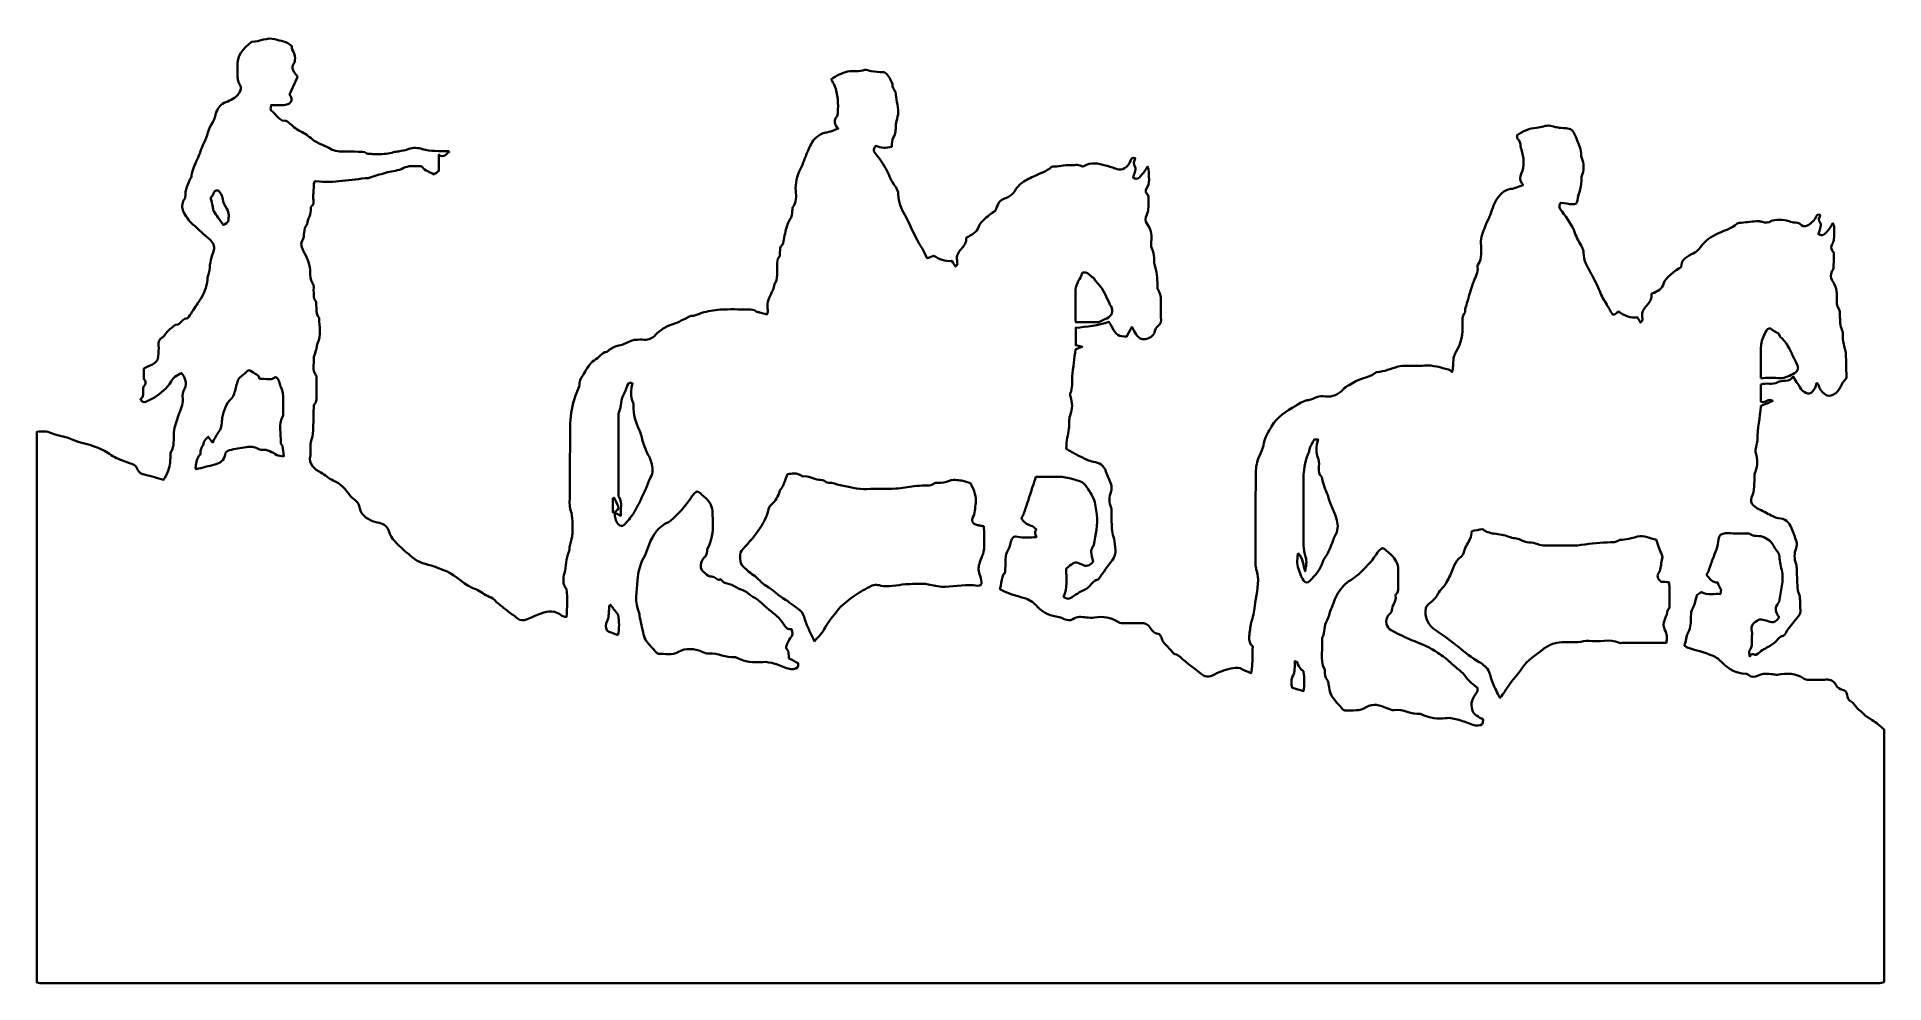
# Model space of a CAD drawing. Header units: millimetres. Extents: x 17 to 287, y -253 to -115.
import ezdxf

# ---------------------------------------------------------------- set-up
doc = ezdxf.new("R2010")
doc.units = ezdxf.units.MM
doc.header["$MEASUREMENT"] = 0
doc.layers.add('Laag 1', color=7, linetype='Continuous', lineweight=0)

msp = doc.modelspace()

# ---------------------------------------------------------------- linework, layer by layer
at = {"layer": 'Laag 1', "color": 250, "lineweight": 35}
for points, knots in [([(277.29, -140.78), (277.12, -141.17), (276.91, -141.55), (277.31, -141.97), (277.43, -142.09), (277.33, -142.46), (277.28, -142.7), (277.21, -143), (277.09, -143.28), (277, -143.53), (277.71, -144.01), (277.99, -143.47), (278.29, -143.17), (278.61, -142.84), (278.82, -142.42), (279.13, -141.99), (279.18, -142.15), (279.27, -142.3), (279.28, -142.45), (279.29, -143.08), (279.3, -143.71), (279.26, -144.34), (279.25, -144.59), (279.12, -144.83), (278.99, -145.06), (278.82, -145.38), (278.79, -145.65), (279.03, -145.96), (279.15, -146.11), (279.25, -146.33), (279.26, -146.52), (279.26, -147.21), (279.24, -147.9), (279.19, -148.59), (279.18, -148.75), (279.01, -148.89), (278.96, -149.05), (278.82, -149.48), (278.75, -149.89), (279.03, -150.32), (279.55, -151.11), (279.78, -151.99), (279.7, -152.94), (279.66, -153.49), (279.66, -153.99), (279.98, -154.49), (280.14, -154.74), (280.13, -155.12), (280.14, -155.45), (280.18, -156.19), (280.11, -156.92), (280.47, -157.64), (280.65, -157.98), (280.51, -158.47), (280.57, -158.89), (280.63, -159.35), (280.75, -159.81), (280.85, -160.27), (280.91, -160.54), (281, -160.8), (281.01, -161.06), (281.05, -162.14), (281.07, -163.22), (281.1, -164.31), (281.1, -164.43), (281.12, -164.6), (281.06, -164.66), (280.28, -165.31), (280.22, -166.52), (279.2, -167), (278.71, -167.23), (278.35, -167.29), (277.9, -166.9), (277.51, -166.55), (277.16, -166.24), (277.08, -165.7), (277.06, -165.6), (276.95, -165.52), (276.78, -165.29), (276.66, -165.62), (276.58, -165.82), (276.51, -166.01), (276.15, -166.93), (275.33, -167.11), (274.65, -166.39), (274.38, -166.1), (274.19, -165.72), (273.97, -165.38), (273.78, -165.1), (273.6, -164.8), (273.34, -164.38), (272.71, -165.29), (271.74, -164.79), (271.06, -165.18), (270.28, -165.63), (269.45, -165.21), (268.62, -165.53), (268.62, -166.36), (268.62, -167.21), (268.62, -168.03), (269.26, -168.36), (269.67, -167.4), (270.35, -167.92), (269.77, -168.16), (269.24, -168.39), (268.64, -168.64), (268.65, -168.63), (268.59, -168.67), (268.59, -168.72), (268.52, -170.36), (268.06, -171.97), (268.09, -173.62), (268.09, -174.08), (267.91, -174.54), (267.83, -175.01), (267.8, -175.18), (267.79, -175.38), (267.85, -175.54), (268.18, -176.44), (268.17, -177.3), (267.8, -178.22), (267.59, -178.75), (267.68, -179.41), (267.64, -180.01), (267.61, -180.57), (267.61, -181.1), (267.37, -181.66), (266.93, -182.68), (267.29, -183.23), (268.41, -183.76), (269.06, -184.06), (269.68, -184.45), (270.33, -184.77), (270.58, -184.9), (270.87, -185), (271.15, -185.02), (272.12, -185.09), (272.73, -185.61), (273.07, -186.49), (273.32, -187.13), (273.6, -187.77), (273.79, -188.44), (273.87, -188.74), (273.85, -189.11), (273.74, -189.41), (273.46, -190.21), (273.45, -190.97), (273.75, -191.76), (273.85, -192), (273.82, -192.29), (273.84, -192.56), (273.88, -193.55), (273.9, -194.55), (273.98, -195.54), (274.01, -195.88), (274.26, -196.2), (274.29, -196.54), (274.36, -197.26), (274.36, -197.98), (274.37, -198.7), (274.37, -198.84), (274.33, -199.02), (274.24, -199.13), (273.73, -199.79), (273.19, -200.44), (272.67, -201.11), (272.47, -201.36), (272.32, -201.64), (272.15, -201.91), (272.07, -202.03), (271.98, -202.23), (271.88, -202.24), (271.27, -202.3), (271.04, -202.83), (270.64, -203.17), (270.22, -203.54), (269.7, -203.8), (269.22, -204.1), (269.12, -204.16), (268.98, -204.17), (268.89, -204.24), (268.58, -204.47), (268.3, -204.73), (267.98, -204.94), (267.67, -205.13), (267.34, -204.54), (266.97, -205.21), (266.93, -204.77), (266.84, -204.54), (266.91, -204.44), (267.45, -203.75), (267.27, -202.96), (267.31, -202.19), (267.32, -201.98), (267.35, -201.76), (267.3, -201.56), (267.06, -200.67), (267.63, -200.23), (268.28, -199.89), (268.5, -199.78), (268.85, -199.88), (269.12, -199.93), (269.41, -199.98), (269.69, -200.11), (269.97, -200.18), (270.62, -200.35), (270.97, -199.97), (271.27, -199.48), (270.77, -198.81), (270.55, -198.12), (271.18, -197.4), (271.22, -197.35), (271.26, -197.3), (271.26, -197.24), (271.5, -195.7), (272.03, -194.14), (271.65, -192.59), (271.48, -191.86), (271.35, -191.15), (271.27, -190.41), (271.26, -190.3), (271.23, -190.16), (271.15, -190.08), (270.76, -189.68), (270.55, -189.16), (270.23, -188.73), (269.78, -188.13), (269.11, -187.71), (268.31, -187.65), (267.87, -187.61), (267.42, -187.68), (267.03, -187.36), (266.89, -187.25), (266.62, -187.27), (266.41, -187.27), (265.42, -187.26), (264.42, -187.25), (263.43, -187.25), (262.86, -187.26), (262.46, -187.58), (262.42, -188.14), (262.35, -189.16), (261.95, -190.07), (261.58, -190.99), (261.36, -191.53), (261.21, -192.1), (261.01, -192.65), (260.94, -192.86), (260.81, -193.05), (260.67, -193.3), (261.1, -193.83), (261.5, -194.46), (262.3, -194.43), (262.43, -194.75), (262.49, -195.05), (262.65, -195.26), (262.8, -195.46), (262.85, -195.42), (262.71, -196.11), (261.8, -196.02), (260.84, -196.38), (259.92, -195.82), (259.7, -195.95), (259.46, -196.11), (259.29, -196.22), (259.08, -196.92), (258.98, -197.61), (258.66, -198.17), (258.43, -198.58), (258.41, -198.95), (258.4, -199.36), (258.37, -200.17), (258.4, -200.95), (258, -201.72), (257.7, -202.29), (257.64, -202.99), (257.47, -203.66), (257.63, -203.76), (257.74, -203.88), (257.87, -203.92), (259.08, -204.31), (260.32, -204.63), (261.51, -205.09), (262.07, -205.31), (262.58, -205.73), (263.01, -206.16), (263.94, -207.13), (265.04, -207.7), (266.39, -207.77), (266.52, -207.78), (266.68, -207.84), (266.78, -207.93), (267.25, -208.3), (267.77, -208.28), (268.22, -208.02), (268.91, -207.61), (269.61, -207.76), (270.32, -207.83), (270.55, -207.85), (270.79, -207.93), (271, -207.89), (272.4, -207.6), (273.71, -207.69), (274.94, -208.49), (275.21, -208.67), (275.64, -208.64), (275.99, -208.65), (276.71, -208.66), (277.43, -208.63), (278.15, -208.61), (278.78, -208.59), (279.28, -208.82), (279.57, -209.38), (279.78, -209.78), (280.09, -210.03), (280.53, -210.1), (280.96, -210.17), (281.1, -210.42), (281.18, -210.83), (281.25, -211.22), (281.37, -211.62), (281.83, -211.83), (282.04, -211.93), (282.17, -212.22), (282.35, -212.41), (283.11, -213.21), (283.88, -213.98), (284.87, -214.52), (285.48, -214.86), (285.98, -215.4), (286.59, -215.89), (286.59, -228.13), (286.59, -240.43), (286.59, -252.71), (286.54, -252.76), (286.52, -252.79), (286.5, -252.81), (286.48, -252.83), (286.45, -252.85), (286.43, -252.85), (286.28, -252.88), (286.13, -252.91), (285.98, -252.91), (196.46, -252.91), (106.93, -252.9), (17.41, -252.9), (17.29, -252.9), (17.17, -252.86), (16.99, -252.83), (16.99, -226.03), (16.99, -199.25), (16.99, -172.41), (17.72, -172.36), (18.39, -172.32), (19.09, -172.62), (19.82, -172.94), (20.62, -173.05), (21.38, -173.28), (21.72, -173.38), (22.04, -173.54), (22.37, -173.67), (23.38, -174.09), (24.49, -174.21), (25.5, -174.61), (26.22, -174.89), (26.97, -175.19), (27.56, -175.66), (28.22, -176.19), (28.99, -176.41), (29.73, -176.72), (30.21, -176.93), (30.74, -177.05), (31.21, -177.29), (31.42, -177.4), (31.55, -177.68), (31.67, -177.91), (31.92, -178.39), (32.25, -178.64), (32.83, -178.73), (33.7, -178.86), (34.54, -179.18), (35.47, -179.44), (35.78, -179.09), (35.94, -178.61), (36.14, -178.11), (36.47, -177.3), (36.44, -176.49), (36.49, -175.67), (36.49, -175.58), (36.47, -175.47), (36.52, -175.4), (37.11, -174.51), (36.9, -173.48), (36.97, -172.51), (37.04, -171.62), (37.41, -170.83), (37.67, -170), (37.91, -169.24), (38.39, -168.51), (38.26, -167.61), (38.19, -167.11), (38.27, -166.57), (38.55, -166.05), (38.91, -165.38), (38.68, -164.58), (38.1, -163.86), (37.77, -164.04), (37.42, -164.17), (37.13, -164.39), (36.9, -164.57), (36.73, -164.85), (36.57, -165.11), (35.96, -166.09), (35.08, -166.78), (34.13, -167.4), (33.77, -167.64), (33.38, -167.85), (32.98, -168.01), (32.65, -168.16), (32.32, -168.12), (32.09, -167.67), (32.61, -167.33), (32.53, -166.77), (32.47, -166.26), (32.42, -165.73), (33.27, -165.28), (32.57, -164.73), (32.57, -164.25), (32.58, -163.76), (32.59, -163.19), (32.95, -163.01), (33.4, -162.8), (33.83, -162.58), (34.31, -162.33), (34.72, -162.03), (34.7, -161.39), (34.69, -160.88), (34.83, -160.35), (34.74, -159.87), (34.63, -159.29), (34.93, -158.85), (35.26, -158.64), (35.77, -158.31), (35.94, -157.72), (36.45, -157.42), (36.82, -157.21), (37.02, -156.73), (37.54, -156.78), (37.61, -156.78), (37.7, -156.71), (37.76, -156.65), (38.11, -156.29), (38.41, -155.87), (38.97, -155.83), (39.03, -155.83), (39.09, -155.71), (39.14, -155.63), (39.59, -154.97), (40.04, -154.31), (40.48, -153.64), (40.56, -153.52), (40.63, -153.39), (40.71, -153.27), (41.35, -152.34), (41.79, -151.34), (41.86, -150.2), (41.89, -149.8), (42.04, -149.4), (42.14, -149), (42.15, -148.95), (42.19, -148.89), (42.19, -148.83), (42.18, -147.81), (42.51, -146.87), (42.81, -145.91), (42.97, -145.42), (42.71, -144.75), (42.17, -144.31), (41.34, -143.63), (40.56, -142.88), (39.76, -142.16), (39.14, -141.62), (38.68, -140.95), (38.34, -140.23), (38.1, -139.72), (38.14, -139.11), (38.45, -138.58), (38.52, -138.46), (38.65, -138.33), (38.64, -138.2), (38.62, -137.13), (38.96, -136.18), (39.51, -135.28), (39.55, -135.21), (39.55, -135.1), (39.56, -135.01), (39.66, -134.17), (40.02, -133.43), (40.38, -132.67), (40.75, -131.9), (40.97, -131.05), (41.36, -130.29), (41.86, -129.31), (41.99, -128.18), (42.64, -127.25), (42.92, -126.84), (42.98, -126.26), (43.17, -125.77), (43.44, -125.1), (43.84, -124.57), (44.56, -124.29), (45.27, -124.01), (45.98, -123.75), (46.45, -123.02), (46.74, -122.57), (46.84, -122.15), (46.61, -121.79), (46.26, -121.26), (46.26, -120.72), (46.26, -120.15), (46.25, -119.82), (46.29, -119.49), (46.25, -119.16), (46.1, -117.51), (47.12, -116.52), (48.24, -115.57), (48.28, -115.54), (48.34, -115.49), (48.39, -115.49), (49.52, -115.48), (50.6, -114.78), (51.72, -115.12), (52.54, -115.37), (53.45, -115.42), (54.17, -116.13), (54.14, -116.79), (54.86, -117.36), (54.63, -118.16), (54.6, -118.27), (54.66, -118.44), (54.6, -118.51), (53.86, -119.39), (54.58, -119.95), (55.01, -120.57), (55.03, -120.6), (55.03, -120.63), (55.02, -120.62), (54.63, -121.5), (54.24, -122.34), (53.85, -123.19), (54.41, -123.92), (54.2, -124.5), (53.27, -124.69), (52.92, -124.76), (52.55, -124.73), (52.19, -124.74), (51.86, -124.74), (51.54, -124.74), (51.17, -124.74), (51.09, -125.16), (50.92, -125.47), (51.4, -125.72), (51.64, -125.84), (51.78, -126.15), (51.99, -126.34), (52.32, -126.66), (52.62, -127.03), (53.17, -127.02), (53.35, -127.01), (53.56, -127.15), (53.72, -127.28), (54.27, -127.75), (54.77, -128.26), (55.48, -128.57), (56.1, -128.85), (56.66, -129.3), (57.2, -129.74), (57.91, -130.32), (58.8, -130.54), (59.57, -130.99), (60.93, -131.81), (62.42, -131.42), (63.85, -131.54), (64.29, -131.57), (64.74, -131.48), (65.15, -131.79), (65.29, -131.9), (65.55, -131.86), (65.76, -131.87), (66.49, -131.88), (67.21, -131.9), (67.93, -131.86), (68.3, -131.84), (68.67, -131.69), (69.04, -131.61), (69.27, -131.56), (69.51, -131.52), (69.75, -131.49), (70.28, -131.43), (70.77, -131.32), (71.29, -131.13), (71.87, -130.92), (72.64, -130.95), (73.23, -131.15), (73.86, -131.35), (74.46, -131.4), (75.08, -131.43), (75.77, -131.46), (76.46, -131.44), (77.07, -131.44), (77.16, -131.55), (77.17, -131.57), (77.18, -131.58), (76.71, -131.77), (76.45, -132.57), (75.67, -131.97), (75.67, -132.84), (75.67, -133.58), (75.67, -134.31), (75.4, -134.52), (75.17, -134.69), (74.95, -134.86), (74.38, -134.47), (73.62, -134.4), (73.21, -133.74), (73.16, -133.65), (72.93, -133.63), (72.79, -133.64), (72.01, -133.7), (71.24, -133.5), (70.45, -133.96), (69.79, -134.34), (68.91, -134.34), (68.14, -134.54), (67.35, -134.75), (66.57, -135.01), (65.79, -135.25), (65.65, -135.29), (65.51, -135.37), (65.37, -135.38), (62.82, -135.58), (60.29, -136.18), (57.7, -135.86), (57.64, -135.85), (57.58, -135.89), (57.45, -135.92), (57.43, -136.12), (57.37, -136.35), (57.38, -136.58), (57.41, -137.26), (57.25, -137.93), (57.35, -138.61), (57.39, -138.92), (57.41, -139.28), (57.08, -139.51), (57, -139.57), (56.92, -139.73), (56.94, -139.83), (57.09, -140.67), (56.46, -141.34), (56.44, -142.14), (55.76, -142.81), (56.17, -143.8), (55.71, -144.56), (55.34, -145.18), (55.77, -145.82), (56.06, -146.37), (56.52, -147.23), (56.86, -148.11), (56.88, -149.1), (56.89, -149.65), (56.86, -150.19), (57.23, -150.72), (57.47, -151.06), (57.34, -151.65), (57.38, -152.13), (57.41, -152.54), (57.28, -152.97), (57.66, -153.31), (57.74, -153.39), (57.74, -153.59), (57.75, -153.74), (57.8, -154.44), (57.68, -155.19), (58.16, -155.81), (58.18, -157.05), (58.55, -158.31), (57.93, -159.52), (57.83, -159.72), (57.87, -159.99), (57.81, -160.22), (57.72, -160.56), (57.6, -160.88), (57.5, -161.22), (57.45, -161.39), (57.37, -161.56), (57.38, -161.73), (57.46, -162.54), (57.13, -163.4), (57.71, -164.15), (57.82, -164.3), (57.78, -164.56), (57.78, -164.77), (57.79, -165.65), (57.8, -166.52), (57.78, -167.39), (57.77, -167.74), (57.83, -168.1), (57.48, -168.38), (57.36, -168.48), (57.38, -168.78), (57.38, -168.98), (57.35, -169.91), (57.34, -170.85), (57.32, -171.78), (57.31, -172.38), (57.29, -172.94), (57.06, -173.53), (56.85, -174.1), (56.95, -174.78), (56.91, -175.41), (56.9, -175.56), (56.93, -175.71), (56.9, -175.86), (56.59, -177.19), (57.49, -177.88), (58.42, -178.37), (59.06, -178.71), (59.54, -179.25), (60.21, -179.52), (61.34, -179.98), (62.08, -180.87), (62.77, -181.83), (62.99, -182.14), (63.37, -182.32), (63.64, -182.6), (63.81, -182.78), (63.98, -183.02), (64.02, -183.26), (64.19, -184.25), (64.76, -184.92), (65.65, -185.32), (66.08, -185.51), (66.54, -185.66), (67, -185.74), (67.7, -185.87), (68.17, -186.3), (68.35, -186.91), (68.7, -188.11), (69.63, -188.81), (70.43, -189.63), (70.75, -189.94), (71.15, -190.17), (71.46, -190.49), (72.3, -191.37), (73.4, -191.65), (74.53, -191.94), (75.09, -192.08), (75.62, -192.38), (76.18, -192.56), (77.8, -193.08), (78.93, -194.4), (80.39, -195.17), (80.69, -195.33), (81.07, -195.37), (81.35, -195.55), (81.97, -195.95), (82.58, -196.33), (83.27, -196.62), (83.66, -196.78), (83.94, -197.19), (84.29, -197.48), (84.72, -197.83), (85.16, -198.17), (85.6, -198.51), (86.1, -198.9), (86.6, -199.26), (87.09, -199.65), (87.54, -200.02), (88.02, -200), (88.52, -199.8), (89.2, -199.51), (89.87, -199.2), (90.56, -198.94), (91.63, -198.52), (92.67, -198.49), (93.61, -199.29), (93.75, -199.4), (93.98, -199.41), (94.26, -199.49), (94.4, -198.06), (94.44, -196.73), (94.26, -195.39), (93.67, -194.68), (93.77, -193.81), (93.98, -193.08), (94.28, -192.05), (94.15, -190.94), (94.64, -189.95), (94.74, -189.75), (94.69, -189.48), (94.74, -189.25), (94.85, -188.73), (94.99, -188.21), (95.09, -187.69), (95.14, -187.49), (95.17, -187.28), (95.16, -187.07), (95.1, -186), (95.27, -184.94), (94.88, -183.87), (94.66, -183.25), (94.75, -182.5), (94.76, -181.81), (94.77, -178.26), (94.79, -174.71), (94.83, -171.16), (94.84, -169.82), (95.14, -168.54), (95.56, -167.26), (95.77, -166.61), (96.18, -166.02), (96.18, -165.26), (96.18, -164.8), (96.62, -164.34), (96.87, -163.88), (97.27, -163.18), (97.65, -162.43), (98.34, -162), (98.98, -161.61), (99.38, -160.9), (100.18, -160.74), (100.3, -160.71), (100.4, -160.56), (100.52, -160.48), (100.96, -160.21), (101.34, -159.89), (101.93, -159.83), (102.54, -159.77), (103.11, -159.38), (103.7, -159.15), (103.89, -159.08), (104.1, -159.02), (104.3, -159.01), (104.75, -158.98), (105.2, -158.96), (105.65, -158.98), (106.32, -159.01), (106.8, -158.78), (107.28, -158.27), (107.93, -157.58), (108.73, -157.06), (109.69, -156.76), (110.61, -156.46), (111.46, -155.95), (112.35, -155.56), (112.54, -155.48), (112.77, -155.5), (112.97, -155.45), (113.25, -155.37), (113.52, -155.27), (113.79, -155.17), (113.87, -155.14), (113.93, -155.05), (114.01, -155.04), (114.91, -154.87), (115.8, -154.63), (116.71, -154.59), (118.09, -154.51), (119.48, -154.56), (120.86, -154.58), (121.24, -154.59), (121.64, -154.53), (121.96, -154.88), (122.06, -154.99), (122.29, -154.96), (122.47, -155.01), (122.79, -155.09), (123.12, -155.19), (123.52, -155.3), (123.72, -155.09), (123.68, -154.74), (123.63, -154.44), (123.48, -153.53), (123.9, -152.79), (124.27, -152.02), (124.38, -151.79), (124.47, -151.56), (124.56, -151.32), (124.6, -151.21), (124.55, -151.06), (124.61, -150.97), (125.21, -150.07), (124.96, -149.05), (125.04, -148.08), (125.07, -147.67), (124.98, -147.26), (125.33, -146.9), (125.47, -146.77), (125.41, -146.45), (125.44, -146.21), (125.48, -145.83), (125.38, -145.41), (125.78, -145.14), (125.84, -145.1), (125.86, -144.98), (125.88, -144.9), (126.04, -144.15), (126.18, -143.39), (126.38, -142.65), (126.5, -142.23), (126.64, -141.78), (126.89, -141.43), (127.18, -141.03), (127.21, -140.61), (127.24, -140.16), (127.25, -139.98), (127.23, -139.76), (127.33, -139.64), (127.85, -138.92), (127.82, -138.07), (127.74, -137.31), (127.63, -136.12), (127.93, -135.1), (128.44, -134.06), (128.84, -133.25), (129.07, -132.36), (129.46, -131.55), (129.8, -130.8), (130.04, -130), (130.76, -129.44), (131.18, -129.11), (131.54, -128.81), (132.12, -128.75), (132.72, -128.68), (133.29, -128.39), (133.94, -128.17), (133.35, -127.57), (133.21, -126.98), (133.77, -126.34), (133.86, -126.25), (133.86, -126.06), (133.87, -125.91), (133.98, -124.53), (133.92, -123.16), (133.39, -121.85), (133.27, -121.56), (133.09, -121.29), (132.92, -120.99), (133.67, -120.39), (134.44, -120.07), (135.31, -119.84), (136.15, -119.63), (137, -119.94), (137.82, -119.6), (138.06, -119.5), (138.44, -119.76), (138.76, -119.8), (139.33, -119.87), (139.9, -119.91), (140.47, -119.93), (140.74, -119.93), (140.88, -120.03), (141.04, -120.24), (141.43, -120.76), (141.82, -121.25), (141.88, -121.93), (141.89, -122.15), (142.05, -122.36), (142.14, -122.57), (142.18, -122.65), (142.27, -122.71), (142.28, -122.79), (142.43, -123.79), (142.62, -124.78), (142.7, -125.78), (142.73, -126.2), (142.52, -126.64), (142.44, -127.07), (142.39, -127.27), (142.37, -127.48), (142.35, -127.69), (142.31, -128.3), (142.38, -128.91), (141.97, -129.49), (141.74, -129.81), (141.82, -130.35), (141.75, -130.82), (140.94, -131.01), (140.19, -131.03), (139.45, -130.68), (139, -131.31), (139.04, -131.37), (139.47, -131.93), (140.05, -132.68), (140.58, -133.46), (141.04, -134.3), (141.43, -135.03), (141.63, -135.85), (142.21, -136.5), (142.5, -136.82), (142.7, -137.35), (142.71, -137.79), (142.72, -138.9), (143.11, -139.83), (143.65, -140.77), (144.3, -141.92), (144.8, -143.15), (145.4, -144.33), (145.66, -144.84), (146, -145.32), (146.28, -145.82), (146.49, -146.2), (146.66, -146.59), (146.91, -147.08), (147.18, -146.99), (147.5, -146.88), (147.91, -146.73), (148.66, -147.21), (149.55, -147.59), (150.52, -147.48), (150.73, -147.79), (150.88, -148.03), (151.06, -148.3), (151.42, -148.03), (151.34, -147.71), (151.28, -147.44), (151.13, -146.74), (151.52, -146.17), (151.88, -145.77), (152.35, -145.26), (152.7, -144.8), (152.59, -144.13), (153, -143.89), (153.39, -143.7), (153.74, -143.44), (154.06, -143.21), (154.32, -142.94), (154.44, -142.48), (154.54, -142.09), (154.9, -141.75), (155.22, -141.45), (155.72, -140.97), (156.27, -140.54), (156.86, -140.17), (157.02, -139.79), (157.16, -139.41), (157.35, -139.05), (157.65, -138.49), (158.29, -138.4), (158.78, -138.12), (159.21, -137.89), (159.5, -137.6), (159.76, -137.18), (160.02, -136.74), (160.4, -136.34), (160.82, -136.05), (161.39, -135.65), (162.03, -135.33), (162.67, -135.04), (163.48, -134.66), (164.35, -134.42), (165.04, -133.81), (165.08, -133.77), (165.13, -133.71), (165.17, -133.71), (166.06, -133.78), (166.92, -133.41), (167.81, -133.51), (168.35, -133.58), (168.91, -133.3), (169.43, -133.65), (169.51, -133.71), (169.68, -133.68), (169.78, -133.63), (170.83, -133.06), (171.87, -133.22), (172.96, -133.55), (173.52, -133.72), (174.08, -133.86), (174.63, -134.08), (175.35, -134.37), (176.23, -133.79), (176.6, -132.87), (176.73, -132.53), (176.86, -132.33), (177.29, -132.5), (177.1, -132.92), (176.96, -133.33), (177.29, -133.79), (177.4, -133.94), (177.29, -134.27), (177.23, -134.51), (177.17, -134.78), (177.05, -135.04), (176.97, -135.28), (177.69, -135.83), (177.95, -135.18), (178.27, -134.88), (178.59, -134.57), (178.8, -134.15), (179.1, -133.71), (179.15, -133.86), (179.24, -134), (179.24, -134.15), (179.26, -135.12), (179.5, -136.11), (178.89, -137.01), (178.8, -137.14), (178.81, -137.51), (178.92, -137.59), (179.35, -137.91), (179.23, -138.33), (179.23, -138.74), (179.23, -139.13), (179.24, -139.53), (179.19, -139.91), (179.16, -140.2), (179.07, -140.48), (178.96, -140.74), (178.75, -141.24), (178.69, -141.65), (179.06, -142.15), (179.53, -142.77), (179.71, -143.54), (179.66, -144.34), (179.64, -144.79), (179.5, -145.35), (179.71, -145.67), (180.25, -146.54), (179.9, -147.52), (180.2, -148.34), (180.57, -149.38), (180.47, -150.4), (180.56, -151.42), (180.56, -151.48), (180.56, -151.56), (180.59, -151.6), (181.28, -152.6), (180.94, -153.75), (181.03, -154.83), (181.06, -155.13), (181.03, -155.44), (181.04, -155.74), (181.07, -156.22), (181.09, -156.64), (180.61, -156.99), (180.39, -157.16), (180.17, -157.45), (180.1, -157.86), (179.98, -158.46), (179.36, -158.76), (178.78, -158.9), (178.19, -159.04), (177.76, -158.68), (177.44, -158.24), (177.21, -157.92), (177.04, -157.56), (176.79, -157.11), (176.5, -157.66), (176.28, -158.09), (176.07, -158.5), (174.95, -158.62), (174.36, -158.23), (173.93, -157.19), (173.8, -156.88), (173.59, -156.61), (173.46, -156.38), (171.82, -156.88), (170.25, -157.11), (168.61, -157.25), (168.61, -158.11), (168.61, -158.94), (168.61, -159.8), (168.86, -159.86), (169.11, -159.91), (169.56, -160.02), (169.12, -160.2), (168.88, -160.3), (168.56, -160.43), (168.4, -161.7), (168.24, -163.03), (168.09, -164.36), (168, -165.18), (168.22, -166.04), (167.8, -166.83), (167.74, -166.95), (167.78, -167.14), (167.82, -167.27), (168.17, -168.2), (168.13, -169.09), (167.78, -170.04), (167.56, -170.64), (167.69, -171.35), (167.62, -172.01), (167.57, -172.45), (167.44, -172.87), (167.37, -173.31), (167.3, -173.81), (167.26, -174.32), (167.2, -174.91), (167.76, -175.23), (168.33, -175.57), (168.92, -175.87), (169.36, -176.11), (169.81, -176.31), (170.27, -176.51), (170.56, -176.63), (170.87, -176.76), (171.18, -176.8), (172.09, -176.9), (172.7, -177.34), (173.01, -178.21), (173.25, -178.86), (173.56, -179.48), (173.77, -180.14), (173.86, -180.44), (173.88, -180.83), (173.77, -181.12), (173.45, -181.94), (173.43, -182.73), (173.77, -183.54), (173.85, -183.75), (173.82, -184.02), (173.83, -184.25), (173.85, -185.13), (173.84, -186), (173.9, -186.87), (173.93, -187.27), (174.15, -187.65), (174.2, -188.05), (174.32, -189.12), (174.72, -190.21), (173.9, -191.22), (173.24, -192.03), (172.67, -192.92), (172.05, -193.77), (172, -193.85), (171.96, -193.97), (171.89, -193.98), (171.14, -194.1), (170.86, -194.8), (170.35, -195.22), (170.01, -195.49), (169.56, -195.64), (169.17, -195.86), (168.8, -196.08), (168.42, -196.3), (168.07, -196.56), (167.69, -196.85), (167.33, -196.9), (166.83, -196.54), (167.46, -195.26), (167.2, -193.85), (167.22, -192.43), (167.39, -192.28), (167.55, -192.1), (167.75, -191.96), (168.48, -191.44), (168.49, -191.3), (169.48, -191.81), (170.15, -192.16), (170.57, -192.03), (171.16, -191.36), (171.04, -190.86), (170.88, -190.42), (170.84, -189.97), (170.81, -189.73), (170.98, -189.48), (171.07, -189.23), (171.12, -189.13), (171.24, -189.04), (171.25, -188.93), (171.46, -187.46), (171.88, -186.01), (171.67, -184.5), (171.56, -183.71), (171.49, -182.88), (171.19, -182.15), (170.87, -181.39), (170.36, -180.68), (169.82, -180.04), (169.57, -179.74), (169.09, -179.59), (168.68, -179.47), (168, -179.27), (167.31, -179.06), (166.61, -179.02), (165.38, -178.95), (164.15, -179), (162.79, -179), (162.63, -179.49), (162.47, -179.98), (162.31, -180.48), (162.07, -181.2), (161.84, -181.92), (161.6, -182.64), (161.41, -183.23), (161.22, -183.81), (161.01, -184.39), (160.93, -184.6), (160.8, -184.8), (160.68, -185.03), (161.01, -185.55), (161.42, -186), (162.11, -186.15), (162.37, -186.21), (162.58, -186.48), (162.86, -186.7), (162.55, -187.03), (162.67, -187.36), (162.86, -187.79), (161.89, -187.86), (160.99, -187.98), (160.14, -187.74), (159.65, -187.6), (159.42, -187.84), (159.29, -188.09), (159.05, -188.58), (159.04, -189.19), (158.76, -189.64), (158.19, -190.52), (158.4, -191.48), (158.32, -192.41), (158.29, -192.72), (158.37, -193.08), (158.01, -193.3), (157.94, -193.35), (157.93, -193.52), (157.91, -193.63), (157.8, -194.18), (157.69, -194.73), (157.55, -195.4), (157.75, -195.5), (158.04, -195.64), (158.32, -195.78), (159.28, -196.26), (160.33, -196.45), (161.33, -196.79), (161.95, -197), (162.57, -197.44), (163, -197.93), (163.86, -198.93), (164.95, -199.32), (166.19, -199.49), (166.44, -199.52), (166.68, -199.65), (166.91, -199.76), (167.34, -199.97), (167.79, -200.06), (168.19, -199.77), (168.8, -199.34), (169.45, -199.47), (170.11, -199.52), (170.52, -199.55), (170.94, -199.63), (171.34, -199.55), (172.6, -199.31), (173.75, -199.51), (174.83, -200.21), (175.08, -200.37), (175.46, -200.37), (175.78, -200.37), (176.57, -200.39), (177.35, -200.39), (178.13, -200.35), (178.75, -200.31), (179.18, -200.53), (179.48, -201.05), (179.74, -201.5), (180.06, -201.86), (180.65, -201.92), (180.83, -201.94), (181.06, -202.26), (181.11, -202.48), (181.21, -202.95), (181.44, -203.28), (181.79, -203.59), (182.12, -203.87), (182.39, -204.23), (182.7, -204.55), (182.81, -204.67), (182.94, -204.85), (183.08, -204.88), (183.67, -204.99), (183.98, -205.45), (184.39, -205.79), (184.84, -206.17), (185.31, -206.52), (185.77, -206.88), (186.08, -207.12), (186.4, -207.33), (186.69, -207.59), (187.47, -208.27), (187.96, -208.34), (188.87, -207.85), (189.72, -207.4), (190.63, -207.12), (191.57, -206.93), (192.04, -206.82), (192.51, -206.84), (192.97, -207.12), (193.32, -207.33), (193.73, -207.45), (194.22, -207.66), (194.39, -206.73), (194.41, -205.85), (194.39, -204.97), (194.38, -204.6), (194.42, -204.22), (194.45, -203.76), (194.02, -203.46), (193.85, -202.93), (193.92, -202.28), (194, -201.61), (194.06, -200.96), (194.23, -200.29), (194.44, -199.52), (194.66, -198.7), (194.73, -197.89), (194.86, -196.44), (195.36, -195.02), (195.17, -193.54), (195.12, -193.19), (195.03, -192.85), (194.96, -192.51), (194.92, -192.27), (194.85, -192.04), (194.85, -191.8), (194.85, -187.22), (194.82, -182.65), (194.91, -178.07), (194.93, -177.28), (195.15, -176.4), (195.56, -175.62), (195.82, -175.13), (195.99, -174.57), (196.08, -174.03), (196.24, -173.13), (196.74, -172.41), (197.18, -171.65), (198, -170.21), (199.38, -169.43), (200.72, -168.62), (201.3, -168.26), (201.94, -167.86), (202.59, -167.79), (203.08, -167.74), (203.4, -167.52), (203.79, -167.35), (204.16, -167.2), (204.63, -167.22), (205.04, -167.26), (206.07, -167.37), (206.94, -166.98), (207.59, -166.28), (208.14, -165.7), (208.83, -165.45), (209.47, -165.06), (210.39, -164.5), (211.57, -164.51), (212.41, -163.77), (212.46, -163.73), (212.53, -163.72), (212.58, -163.71), (213.66, -163.65), (214.62, -163.2), (215.64, -162.92), (216.07, -162.8), (216.54, -162.8), (216.99, -162.79), (217.83, -162.78), (218.68, -162.86), (219.52, -162.77), (220.75, -162.64), (221.87, -163.09), (223.03, -163.34), (223.19, -163.37), (223.32, -163.53), (223.57, -163.7), (223.62, -163.34), (223.67, -163.06), (223.69, -162.77), (223.73, -162.07), (223.68, -161.4), (224.11, -160.73), (224.9, -159.5), (225.13, -158.1), (225.06, -156.64), (225.03, -156.11), (224.98, -155.56), (225.37, -155.09), (225.48, -154.95), (225.41, -154.68), (225.46, -154.48), (225.55, -154.11), (225.68, -153.75), (225.79, -153.38), (225.83, -153.24), (225.89, -153.1), (225.92, -152.96), (226.09, -152.11), (226.42, -151.31), (226.69, -150.49), (226.9, -149.82), (227.4, -149.17), (227.25, -148.39), (227.23, -148.28), (227.24, -148.13), (227.3, -148.04), (227.97, -147.06), (227.8, -145.97), (227.73, -144.91), (227.67, -144), (228.09, -143.26), (228.37, -142.46), (228.54, -141.96), (228.81, -141.5), (229.01, -141.01), (229.35, -140.18), (229.53, -139.25), (230.03, -138.52), (230.5, -137.83), (231.08, -137.12), (232.07, -136.98), (232.67, -136.9), (233.24, -136.63), (233.88, -136.43), (233.84, -136.34), (233.81, -136.21), (233.73, -136.11), (233.37, -135.68), (233.45, -135.22), (233.64, -134.77), (234.13, -133.58), (234.04, -132.39), (233.66, -131.2), (233.62, -131.06), (233.55, -130.92), (233.54, -130.77), (233.5, -130.35), (233.48, -129.95), (233.1, -129.65), (233, -129.57), (233.04, -129.31), (233.02, -129.12), (233.9, -128.54), (234.8, -128.1), (235.88, -128.05), (236.55, -128.02), (237.18, -127.61), (237.88, -127.76), (238.19, -127.82), (238.49, -127.93), (238.81, -127.98), (239.25, -128.05), (239.7, -128.12), (240.14, -128.12), (240.83, -128.13), (241.25, -128.44), (241.46, -129.09), (241.5, -129.22), (241.61, -129.34), (241.65, -129.48), (241.86, -130.26), (242.37, -130.94), (242.36, -131.79), (242.36, -132.03), (242.38, -132.28), (242.48, -132.49), (242.83, -133.24), (242.79, -133.99), (242.58, -134.75), (242.53, -134.95), (242.41, -135.16), (242.43, -135.35), (242.53, -136.51), (241.97, -137.55), (241.84, -138.67), (241.79, -139.08), (241.55, -139.26), (241.16, -139.22), (240.58, -139.17), (240.01, -139.08), (239.38, -139), (239.07, -139.59), (239.13, -139.69), (239.58, -140.27), (240.33, -141.24), (241.03, -142.22), (241.46, -143.4), (241.72, -144.13), (242.16, -144.8), (242.5, -145.51), (242.61, -145.74), (242.76, -146), (242.74, -146.25), (242.67, -147.44), (243.35, -148.37), (243.85, -149.35), (244.28, -150.2), (244.74, -151.02), (245.08, -151.92), (245.33, -152.6), (245.74, -153.22), (246.1, -153.86), (246.35, -154.31), (246.63, -154.75), (246.97, -155.31), (247.28, -155.42), (247.53, -155.04), (247.88, -154.87), (248.69, -155.48), (249.59, -155.87), (250.61, -155.73), (250.76, -156.01), (250.89, -156.23), (251.03, -156.48), (251.41, -156.24), (251.35, -155.92), (251.3, -155.65), (251.17, -154.95), (251.57, -154.38), (251.94, -153.99), (252.37, -153.52), (252.69, -153.12), (252.63, -152.48), (252.62, -152.4), (252.68, -152.31), (252.71, -152.24), (253.52, -151.97), (254.21, -151.61), (254.44, -150.68), (254.59, -150.09), (256.16, -148.76), (256.95, -148.4), (257.02, -147.22), (257.89, -146.76), (258.84, -146.33), (259.14, -146.18), (259.45, -145.95), (259.64, -145.68), (260.38, -144.61), (260.88, -144.24), (262.01, -143.64), (263.05, -143.08), (264.24, -142.83), (265.15, -142.01), (265.28, -141.9), (265.55, -141.93), (265.76, -141.91), (266.6, -141.82), (267.43, -141.73), (268.27, -141.66), (268.44, -141.65), (268.61, -141.75), (268.78, -141.79), (269.26, -141.89), (269.71, -141.97), (270.16, -141.65), (270.48, -141.42), (272.16, -141.46), (272.54, -141.61), (272.81, -141.71), (273.09, -141.82), (273.37, -141.85), (273.79, -141.89), (274.17, -141.89), (274.52, -142.24), (274.8, -142.53), (275.38, -142.42), (275.73, -142.12), (276.1, -141.79), (276.54, -141.53), (276.67, -141), (276.74, -140.72), (276.97, -140.64), (277.29, -140.78)], [0, 0, 0, 0, 1, 1, 1, 2, 2, 2, 3, 3, 3, 4, 4, 4, 5, 5, 5, 6, 6, 6, 7, 7, 7, 8, 8, 8, 9, 9, 9, 10, 10, 10, 11, 11, 11, 12, 12, 12, 13, 13, 13, 14, 14, 14, 15, 15, 15, 16, 16, 16, 17, 17, 17, 18, 18, 18, 19, 19, 19, 20, 20, 20, 21, 21, 21, 22, 22, 22, 23, 23, 23, 24, 24, 24, 25, 25, 25, 26, 26, 26, 27, 27, 27, 28, 28, 28, 29, 29, 29, 30, 30, 30, 31, 31, 31, 32, 32, 32, 33, 33, 33, 34, 34, 34, 35, 35, 35, 36, 36, 36, 37, 37, 37, 38, 38, 38, 39, 39, 39, 40, 40, 40, 41, 41, 41, 42, 42, 42, 43, 43, 43, 44, 44, 44, 45, 45, 45, 46, 46, 46, 47, 47, 47, 48, 48, 48, 49, 49, 49, 50, 50, 50, 51, 51, 51, 52, 52, 52, 53, 53, 53, 54, 54, 54, 55, 55, 55, 56, 56, 56, 57, 57, 57, 58, 58, 58, 59, 59, 59, 60, 60, 60, 61, 61, 61, 62, 62, 62, 63, 63, 63, 64, 64, 64, 65, 65, 65, 66, 66, 66, 67, 67, 67, 68, 68, 68, 69, 69, 69, 70, 70, 70, 71, 71, 71, 72, 72, 72, 73, 73, 73, 74, 74, 74, 75, 75, 75, 76, 76, 76, 77, 77, 77, 78, 78, 78, 79, 79, 79, 80, 80, 80, 81, 81, 81, 82, 82, 82, 83, 83, 83, 84, 84, 84, 85, 85, 85, 86, 86, 86, 87, 87, 87, 88, 88, 88, 89, 89, 89, 90, 90, 90, 91, 91, 91, 92, 92, 92, 93, 93, 93, 94, 94, 94, 95, 95, 95, 96, 96, 96, 97, 97, 97, 98, 98, 98, 99, 99, 99, 100, 100, 100, 101, 101, 101, 102, 102, 102, 103, 103, 103, 104, 104, 104, 105, 105, 105, 106, 106, 106, 107, 107, 107, 108, 108, 108, 109, 109, 109, 110, 110, 110, 111, 111, 111, 112, 112, 112, 113, 113, 113, 114, 114, 114, 115, 115, 115, 116, 116, 116, 117, 117, 117, 118, 118, 118, 119, 119, 119, 120, 120, 120, 121, 121, 121, 122, 122, 122, 123, 123, 123, 124, 124, 124, 125, 125, 125, 126, 126, 126, 127, 127, 127, 128, 128, 128, 129, 129, 129, 130, 130, 130, 131, 131, 131, 132, 132, 132, 133, 133, 133, 134, 134, 134, 135, 135, 135, 136, 136, 136, 137, 137, 137, 138, 138, 138, 139, 139, 139, 140, 140, 140, 141, 141, 141, 142, 142, 142, 143, 143, 143, 144, 144, 144, 145, 145, 145, 146, 146, 146, 147, 147, 147, 148, 148, 148, 149, 149, 149, 150, 150, 150, 151, 151, 151, 152, 152, 152, 153, 153, 153, 154, 154, 154, 155, 155, 155, 156, 156, 156, 157, 157, 157, 158, 158, 158, 159, 159, 159, 160, 160, 160, 161, 161, 161, 162, 162, 162, 163, 163, 163, 164, 164, 164, 165, 165, 165, 166, 166, 166, 167, 167, 167, 168, 168, 168, 169, 169, 169, 170, 170, 170, 171, 171, 171, 172, 172, 172, 173, 173, 173, 174, 174, 174, 175, 175, 175, 176, 176, 176, 177, 177, 177, 178, 178, 178, 179, 179, 179, 180, 180, 180, 181, 181, 181, 182, 182, 182, 183, 183, 183, 184, 184, 184, 185, 185, 185, 186, 186, 186, 187, 187, 187, 188, 188, 188, 189, 189, 189, 190, 190, 190, 191, 191, 191, 192, 192, 192, 193, 193, 193, 194, 194, 194, 195, 195, 195, 196, 196, 196, 197, 197, 197, 198, 198, 198, 199, 199, 199, 200, 200, 200, 201, 201, 201, 202, 202, 202, 203, 203, 203, 204, 204, 204, 205, 205, 205, 206, 206, 206, 207, 207, 207, 208, 208, 208, 209, 209, 209, 210, 210, 210, 211, 211, 211, 212, 212, 212, 213, 213, 213, 214, 214, 214, 215, 215, 215, 216, 216, 216, 217, 217, 217, 218, 218, 218, 219, 219, 219, 220, 220, 220, 221, 221, 221, 222, 222, 222, 223, 223, 223, 224, 224, 224, 225, 225, 225, 226, 226, 226, 227, 227, 227, 228, 228, 228, 229, 229, 229, 230, 230, 230, 231, 231, 231, 232, 232, 232, 233, 233, 233, 234, 234, 234, 235, 235, 235, 236, 236, 236, 237, 237, 237, 238, 238, 238, 239, 239, 239, 240, 240, 240, 241, 241, 241, 242, 242, 242, 243, 243, 243, 244, 244, 244, 245, 245, 245, 246, 246, 246, 247, 247, 247, 248, 248, 248, 249, 249, 249, 250, 250, 250, 251, 251, 251, 252, 252, 252, 253, 253, 253, 254, 254, 254, 255, 255, 255, 256, 256, 256, 257, 257, 257, 258, 258, 258, 259, 259, 259, 260, 260, 260, 261, 261, 261, 262, 262, 262, 263, 263, 263, 264, 264, 264, 265, 265, 265, 266, 266, 266, 267, 267, 267, 268, 268, 268, 269, 269, 269, 270, 270, 270, 271, 271, 271, 272, 272, 272, 273, 273, 273, 274, 274, 274, 275, 275, 275, 276, 276, 276, 277, 277, 277, 278, 278, 278, 279, 279, 279, 280, 280, 280, 281, 281, 281, 282, 282, 282, 283, 283, 283, 284, 284, 284, 285, 285, 285, 286, 286, 286, 287, 287, 287, 288, 288, 288, 289, 289, 289, 290, 290, 290, 291, 291, 291, 292, 292, 292, 293, 293, 293, 294, 294, 294, 295, 295, 295, 296, 296, 296, 297, 297, 297, 298, 298, 298, 299, 299, 299, 300, 300, 300, 301, 301, 301, 302, 302, 302, 303, 303, 303, 304, 304, 304, 305, 305, 305, 306, 306, 306, 307, 307, 307, 308, 308, 308, 309, 309, 309, 310, 310, 310, 311, 311, 311, 312, 312, 312, 313, 313, 313, 314, 314, 314, 315, 315, 315, 316, 316, 316, 317, 317, 317, 318, 318, 318, 319, 319, 319, 320, 320, 320, 321, 321, 321, 322, 322, 322, 323, 323, 323, 324, 324, 324, 325, 325, 325, 326, 326, 326, 327, 327, 327, 328, 328, 328, 329, 329, 329, 330, 330, 330, 331, 331, 331, 332, 332, 332, 333, 333, 333, 334, 334, 334, 335, 335, 335, 336, 336, 336, 337, 337, 337, 338, 338, 338, 339, 339, 339, 340, 340, 340, 341, 341, 341, 342, 342, 342, 343, 343, 343, 344, 344, 344, 345, 345, 345, 346, 346, 346, 347, 347, 347, 348, 348, 348, 349, 349, 349, 350, 350, 350, 351, 351, 351, 352, 352, 352, 353, 353, 353, 354, 354, 354, 355, 355, 355, 356, 356, 356, 357, 357, 357, 358, 358, 358, 359, 359, 359, 360, 360, 360, 361, 361, 361, 362, 362, 362, 363, 363, 363, 364, 364, 364, 365, 365, 365, 366, 366, 366, 367, 367, 367, 368, 368, 368, 369, 369, 369, 370, 370, 370, 371, 371, 371, 372, 372, 372, 373, 373, 373, 374, 374, 374, 375, 375, 375, 376, 376, 376, 377, 377, 377, 378, 378, 378, 379, 379, 379, 380, 380, 380, 381, 381, 381, 382, 382, 382, 383, 383, 383, 384, 384, 384, 385, 385, 385, 386, 386, 386, 387, 387, 387, 388, 388, 388, 389, 389, 389, 390, 390, 390, 391, 391, 391, 392, 392, 392, 393, 393, 393, 394, 394, 394, 395, 395, 395, 396, 396, 396, 397, 397, 397, 398, 398, 398, 399, 399, 399, 400, 400, 400, 401, 401, 401, 402, 402, 402, 403, 403, 403, 404, 404, 404, 405, 405, 405, 406, 406, 406, 407, 407, 407, 408, 408, 408, 409, 409, 409, 410, 410, 410, 411, 411, 411, 412, 412, 412, 413, 413, 413, 414, 414, 414, 415, 415, 415, 416, 416, 416, 417, 417, 417, 418, 418, 418, 419, 419, 419, 420, 420, 420, 421, 421, 421, 422, 422, 422, 423, 423, 423, 424, 424, 424, 425, 425, 425, 426, 426, 426, 427, 427, 427, 428, 428, 428, 429, 429, 429, 430, 430, 430, 431, 431, 431, 432, 432, 432, 433, 433, 433, 434, 434, 434, 435, 435, 435, 436, 436, 436, 437, 437, 437, 438, 438, 438, 439, 439, 439, 440, 440, 440, 441, 441, 441, 442, 442, 442, 443, 443, 443, 444, 444, 444, 445, 445, 445, 446, 446, 446, 447, 447, 447, 448, 448, 448, 449, 449, 449, 450, 450, 450, 451, 451, 451, 452, 452, 452, 453, 453, 453, 454, 454, 454, 455, 455, 455, 456, 456, 456, 457, 457, 457, 458, 458, 458, 459, 459, 459, 460, 460, 460, 461, 461, 461, 462, 462, 462, 463, 463, 463, 464, 464, 464, 465, 465, 465, 466, 466, 466, 467, 467, 467, 468, 468, 468, 469, 469, 469, 470, 470, 470, 471, 471, 471, 472, 472, 472, 473, 473, 473, 474, 474, 474, 475, 475, 475, 476, 476, 476, 477, 477, 477, 478, 478, 478, 479, 479, 479, 480, 480, 480, 481, 481, 481, 482, 482, 482, 483, 483, 483, 484, 484, 484, 485, 485, 485, 486, 486, 486, 487, 487, 487, 488, 488, 488, 489, 489, 489, 490, 490, 490, 491, 491, 491, 492, 492, 492, 493, 493, 493, 494, 494, 494, 495, 495, 495, 496, 496, 496, 497, 497, 497, 498, 498, 498, 499, 499, 499, 500, 500, 500, 501, 501, 501, 502, 502, 502, 503, 503, 503, 504, 504, 504, 505, 505, 505, 506, 506, 506, 507, 507, 507, 508, 508, 508, 509, 509, 509, 510, 510, 510, 511, 511, 511, 512, 512, 512, 513, 513, 513, 514, 514, 514, 515, 515, 515, 516, 516, 516, 517, 517, 517, 518, 518, 518, 519, 519, 519, 520, 520, 520, 521, 521, 521, 522, 522, 522, 523, 523, 523, 524, 524, 524, 525, 525, 525, 526, 526, 526, 527, 527, 527, 528, 528, 528, 529, 529, 529, 530, 530, 530, 531, 531, 531, 532, 532, 532, 533, 533, 533, 534, 534, 534, 535, 535, 535, 536, 536, 536, 537, 537, 537, 538, 538, 538, 539, 539, 539, 540, 540, 540, 541, 541, 541, 542, 542, 542, 543, 543, 543, 544, 544, 544, 545, 545, 545, 546, 546, 546, 547, 547, 547, 548, 548, 548, 549, 549, 549, 550, 550, 550, 551, 551, 551, 552, 552, 552, 553, 553, 553, 554, 554, 554, 555, 555, 555, 556, 556, 556, 557, 557, 557, 558, 558, 558, 559, 559, 559, 559]), ([(42.34, -138.23), (42.46, -138.71), (42.56, -139.12), (42.65, -139.54), (42.71, -139.77), (42.67, -140.04), (42.79, -140.23), (43.21, -140.88), (43.68, -141.51), (44.2, -142.24), (44.48, -142.03), (44.85, -141.9), (44.89, -141.7), (45, -141.1), (45.07, -140.48), (44.71, -139.89), (44.44, -139.45), (44.17, -138.95), (44.1, -138.46), (44.02, -137.92), (43.82, -137.52), (43.46, -137.18), (42.55, -137.06), (42.82, -138.12), (42.34, -138.23)], [0, 0, 0, 0, 1, 1, 1, 2, 2, 2, 3, 3, 3, 4, 4, 4, 5, 5, 5, 6, 6, 6, 7, 7, 7, 8, 8, 8, 8]), ([(169.58, -149.19), (169.48, -149.44), (169.44, -149.69), (169.31, -149.88), (168.81, -150.63), (168.51, -151.42), (168.55, -152.35), (168.6, -153.37), (168.55, -154.4), (168.55, -155.42), (168.55, -155.71), (168.58, -156), (168.6, -156.4), (169.78, -156.4), (170.89, -156.4), (171.95, -156.4), (172.36, -156.22), (172.75, -156.03), (173.15, -155.87), (173.86, -155.58), (174.15, -154.79), (173.77, -154.11), (173.71, -154.01), (173.6, -153.93), (173.56, -153.83), (173.04, -152.58), (172.54, -151.33), (171.48, -150.4), (171.36, -150.28), (171.33, -150.04), (171.19, -149.96), (170.69, -149.67), (170.38, -149), (169.58, -149.19)], [0, 0, 0, 0, 1, 1, 1, 2, 2, 2, 3, 3, 3, 4, 4, 4, 5, 5, 5, 6, 6, 6, 7, 7, 7, 8, 8, 8, 9, 9, 9, 10, 10, 10, 11, 11, 11, 11]), ([(268.61, -164.58), (269.49, -164.58), (270.31, -164.51), (271.1, -164.6), (271.94, -164.69), (272.6, -164.33), (273.29, -164), (273.95, -163.69), (274.15, -163.19), (273.91, -162.63), (273.73, -162.21), (273.48, -161.82), (273.29, -161.4), (272.81, -160.34), (272.33, -159.28), (271.38, -158.53), (271.36, -158.52), (271.36, -158.48), (271.35, -158.45), (271.21, -157.84), (270.52, -157.85), (270.18, -157.44), (270.02, -157.25), (269.57, -157.27), (269.42, -157.63), (269.12, -158.3), (268.7, -158.99), (268.65, -159.69), (268.53, -161.27), (268.61, -162.87), (268.61, -164.58)], [0, 0, 0, 0, 1, 1, 1, 2, 2, 2, 3, 3, 3, 4, 4, 4, 5, 5, 5, 6, 6, 6, 7, 7, 7, 8, 8, 8, 9, 9, 9, 10, 10, 10, 10]), ([(49.46, -164.69), (49.43, -164.09), (48.87, -164.07), (48.53, -163.79), (47.94, -163.33), (47.94, -163.32), (47.42, -163.82), (47.04, -164.18), (46.5, -164.48), (46.33, -164.93), (46.11, -165.47), (46.04, -166.09), (45.83, -166.66), (45.71, -166.97), (45.68, -167.26), (45.41, -167.51), (44.57, -168.28), (44.26, -169.34), (44.04, -170.4), (43.91, -171.05), (44.01, -171.75), (43.58, -172.35), (43.23, -172.83), (42.97, -173.36), (42.61, -173.97), (42.34, -173.63), (42.18, -173.42), (41.98, -173.16), (41.74, -173.46), (41.42, -173.69), (41.37, -173.96), (41.26, -174.53), (40.73, -174.97), (40.87, -175.61), (40.89, -175.7), (40.71, -175.83), (40.63, -175.95), (40.23, -176.48), (40.25, -177.13), (40.11, -177.74), (40.1, -177.78), (40.18, -177.84), (40.21, -177.88), (41.13, -177.66), (42.05, -177.45), (42.97, -177.21), (43.71, -177.01), (44.33, -176.63), (44.44, -175.79), (44.5, -175.38), (44.78, -175.2), (45.08, -175.13), (45.89, -174.93), (46.71, -174.77), (47.54, -174.66), (48.12, -174.59), (48.74, -174.54), (49.28, -174.92), (49.42, -175.01), (49.63, -175.05), (49.8, -175.04), (50.65, -174.99), (51.32, -175.41), (52.01, -175.83), (52.25, -175.98), (52.6, -175.95), (53.02, -176.03), (52.94, -175.43), (52.9, -174.99), (52.82, -174.55), (52.78, -174.36), (52.56, -174.19), (52.57, -174.01), (52.65, -172.72), (52.2, -171.38), (52.86, -170.13), (52.95, -169.95), (52.94, -169.71), (52.93, -169.5), (52.85, -168.3), (53.15, -167.08), (52.58, -165.88), (52.34, -165.38), (52.41, -164.74), (51.81, -164.41), (51.33, -164.78), (51.33, -164.78), (49.46, -164.69)], [0, 0, 0, 0, 1, 1, 1, 2, 2, 2, 3, 3, 3, 4, 4, 4, 5, 5, 5, 6, 6, 6, 7, 7, 7, 8, 8, 8, 9, 9, 9, 10, 10, 10, 11, 11, 11, 12, 12, 12, 13, 13, 13, 14, 14, 14, 15, 15, 15, 16, 16, 16, 17, 17, 17, 18, 18, 18, 19, 19, 19, 20, 20, 20, 21, 21, 21, 22, 22, 22, 23, 23, 23, 24, 24, 24, 25, 25, 25, 26, 26, 26, 27, 27, 27, 28, 28, 28, 29, 29, 29, 29]), ([(101.33, -184.25), (101.5, -183.93), (102, -183.76), (101.83, -183.29), (101.67, -182.86), (101.44, -182.46), (101.25, -182.05), (101.13, -182.09), (101.03, -182.12), (101.03, -182.14), (101.02, -182.81), (101.02, -183.49), (101.04, -184.17), (101.04, -184.19), (101.24, -184.21), (101.35, -184.23), (101.32, -184.85), (101.39, -185.42), (101.83, -185.91), (102.11, -186.21), (102.46, -186.26), (102.69, -186.03), (103.19, -185.52), (103.64, -184.94), (104.06, -184.34), (104.36, -183.9), (104.59, -183.41), (104.83, -182.93), (105.2, -182.17), (105.56, -181.41), (105.91, -180.64), (106.13, -180.14), (106.27, -179.6), (106.54, -179.12), (106.96, -178.38), (106.84, -177.61), (106.65, -176.88), (106.51, -176.29), (106.16, -175.77), (105.92, -175.21), (105.75, -174.8), (105.59, -174.39), (105.46, -173.97), (105.26, -173.36), (105.17, -172.7), (104.9, -172.13), (104.36, -171.02), (104.02, -169.88), (104.06, -168.64), (104.06, -168.49), (104.06, -168.33), (104, -168.2), (103.55, -167.26), (103.69, -166.31), (103.92, -165.36), (103.57, -165.19), (103.35, -165.26), (103.18, -165.61), (102.94, -166.11), (102.82, -166.66), (102.57, -167.13), (102.32, -167.61), (102.24, -168.07), (102.2, -168.57), (102.18, -168.77), (102.12, -168.97), (102.07, -169.17), (102, -169.45), (101.86, -169.73), (101.85, -170.01), (101.84, -173.79), (101.85, -177.58), (101.86, -181.37), (101.86, -181.57), (101.84, -181.82), (101.95, -181.98), (102.5, -182.85), (102.08, -183.76), (102.23, -184.68), (101.86, -184.5), (101.59, -184.38), (101.33, -184.25)], [0, 0, 0, 0, 1, 1, 1, 2, 2, 2, 3, 3, 3, 4, 4, 4, 5, 5, 5, 6, 6, 6, 7, 7, 7, 8, 8, 8, 9, 9, 9, 10, 10, 10, 11, 11, 11, 12, 12, 12, 13, 13, 13, 14, 14, 14, 15, 15, 15, 16, 16, 16, 17, 17, 17, 18, 18, 18, 19, 19, 19, 20, 20, 20, 21, 21, 21, 22, 22, 22, 23, 23, 23, 24, 24, 24, 25, 25, 25, 26, 26, 26, 27, 27, 27, 27]), ([(201.05, -190.15), (201, -190.55), (200.97, -190.74), (200.95, -190.94), (200.85, -191.77), (201.14, -192.52), (201.42, -193.27), (201.53, -193.56), (201.67, -193.86), (201.85, -194.12), (202.12, -194.5), (202.47, -194.5), (202.79, -194.18), (203.57, -193.37), (204.31, -192.54), (204.65, -191.41), (204.77, -190.99), (205.12, -190.64), (205.33, -190.23), (205.55, -189.83), (205.73, -189.4), (205.91, -188.97), (206.14, -188.44), (206.3, -187.87), (206.56, -187.36), (206.97, -186.57), (206.88, -185.8), (206.63, -185.02), (206.43, -184.39), (206.19, -183.76), (205.89, -183.18), (205.63, -182.7), (205.59, -182.16), (205.39, -181.7), (205.04, -180.9), (204.72, -180.1), (204.56, -179.25), (204.54, -179.13), (204.52, -178.97), (204.44, -178.92), (204.02, -178.65), (204.13, -178.23), (204.11, -177.85), (204.08, -177.37), (204.21, -176.83), (204.02, -176.43), (203.56, -175.47), (203.7, -174.56), (203.99, -173.54), (203.77, -173.56), (203.47, -173.51), (203.4, -173.62), (203.14, -174), (202.94, -174.42), (202.75, -174.84), (202.67, -175.03), (202.72, -175.28), (202.62, -175.45), (202.21, -176.12), (201.9, -178.06), (201.86, -178.66), (201.82, -179.17), (201.84, -179.68), (201.84, -180.19), (201.84, -182.57), (201.81, -184.94), (201.84, -187.32), (201.86, -188.45), (201.78, -189.57), (202.16, -190.7), (202.36, -191.32), (202.26, -192.07), (202.07, -192.78), (201.81, -191.93), (201.88, -190.96), (201.05, -190.15)], [0, 0, 0, 0, 1, 1, 1, 2, 2, 2, 3, 3, 3, 4, 4, 4, 5, 5, 5, 6, 6, 6, 7, 7, 7, 8, 8, 8, 9, 9, 9, 10, 10, 10, 11, 11, 11, 12, 12, 12, 13, 13, 13, 14, 14, 14, 15, 15, 15, 16, 16, 16, 17, 17, 17, 18, 18, 18, 19, 19, 19, 20, 20, 20, 21, 21, 21, 22, 22, 22, 23, 23, 23, 24, 24, 24, 25, 25, 25, 25]), ([(130.47, -203.03), (131.06, -202.29), (131.69, -201.71), (132.05, -201), (132.51, -200.08), (133.21, -199.38), (133.79, -198.58), (134.4, -197.77), (135.22, -197.16), (136.05, -196.54), (136.84, -195.96), (137.69, -195.51), (138.54, -195.04), (139.02, -194.78), (139.56, -194.69), (140.19, -194.9), (140.69, -195.07), (141.31, -194.95), (141.87, -194.91), (142.5, -194.86), (143.12, -194.73), (143.75, -194.69), (144.65, -194.64), (145.55, -194.63), (146.45, -194.63), (146.74, -194.63), (147.03, -194.72), (147.32, -194.76), (148.06, -194.87), (148.81, -195.09), (149.54, -195.06), (151.13, -194.98), (152.7, -194.67), (154.29, -194.9), (154.68, -194.95), (154.89, -194.73), (154.86, -194.39), (154.82, -193.98), (154.71, -193.57), (154.57, -193.19), (154.36, -192.6), (154.39, -192.08), (154.61, -191.47), (154.91, -190.64), (155.33, -189.83), (155.26, -188.9), (155.23, -188.45), (155.27, -187.99), (155.26, -187.54), (155.25, -187.1), (155.22, -186.67), (155.19, -186.22), (154.95, -186.17), (154.8, -186.15), (154.66, -186.12), (154.48, -186.09), (154.3, -186.07), (154.12, -186.02), (153.62, -185.87), (153.31, -185.41), (153.55, -185.01), (153.97, -184.32), (153.89, -183.56), (154, -182.84), (154.06, -182.4), (154, -181.93), (153.89, -181.5), (153.75, -180.97), (153.49, -180.47), (153.29, -179.97), (152.86, -179.83), (152.42, -179.61), (151.95, -179.55), (151.36, -179.48), (150.68, -179.35), (150.18, -179.58), (149.62, -179.83), (149.1, -179.84), (148.54, -179.89), (148.33, -179.9), (148.06, -179.86), (147.93, -179.97), (147.51, -180.32), (147.03, -180.25), (146.56, -180.28), (146.05, -180.3), (145.53, -180.29), (145.02, -180.35), (144.13, -180.46), (143.25, -180.67), (142.36, -180.72), (140.95, -180.79), (139.53, -180.71), (138.12, -180.8), (136.76, -180.89), (135.51, -180.43), (134.22, -180.21), (133.66, -180.11), (133.11, -179.84), (132.5, -179.86), (132.39, -179.86), (132.22, -179.84), (132.17, -179.77), (131.88, -179.39), (131.46, -179.48), (131.09, -179.43), (130.31, -179.31), (129.61, -178.82), (128.77, -178.94), (128.72, -178.95), (128.66, -178.91), (128.61, -178.88), (127.92, -178.35), (127.17, -178.51), (126.52, -178.63), (126.27, -179.29), (126.09, -179.84), (125.86, -180.37), (125.76, -180.6), (125.51, -180.78), (125.43, -181.02), (125.17, -181.83), (124.81, -182.55), (124.13, -183.11), (123.9, -183.29), (123.77, -183.66), (123.7, -183.96), (123.51, -184.89), (123.03, -185.71), (122.54, -186.47), (121.82, -187.56), (120.96, -188.57), (120.06, -189.5), (119.68, -189.89), (119.59, -190.23), (119.63, -190.68), (119.66, -191.1), (119.56, -191.53), (119.94, -191.93), (120.45, -192.46), (120.94, -192.95), (121.56, -193.35), (122.24, -193.79), (122.73, -194.53), (123.42, -194.91), (124.44, -195.49), (125.2, -196.39), (126.23, -196.94), (126.63, -197.15), (126.97, -197.49), (127.34, -197.76), (127.86, -198.14), (128.48, -198.43), (128.78, -199.04), (129.03, -199.55), (129.15, -200.13), (129.38, -200.67), (129.71, -201.44), (130.08, -202.2), (130.47, -203.03)], [0, 0, 0, 0, 1, 1, 1, 2, 2, 2, 3, 3, 3, 4, 4, 4, 5, 5, 5, 6, 6, 6, 7, 7, 7, 8, 8, 8, 9, 9, 9, 10, 10, 10, 11, 11, 11, 12, 12, 12, 13, 13, 13, 14, 14, 14, 15, 15, 15, 16, 16, 16, 17, 17, 17, 18, 18, 18, 19, 19, 19, 20, 20, 20, 21, 21, 21, 22, 22, 22, 23, 23, 23, 24, 24, 24, 25, 25, 25, 26, 26, 26, 27, 27, 27, 28, 28, 28, 29, 29, 29, 30, 30, 30, 31, 31, 31, 32, 32, 32, 33, 33, 33, 34, 34, 34, 35, 35, 35, 36, 36, 36, 37, 37, 37, 38, 38, 38, 39, 39, 39, 40, 40, 40, 41, 41, 41, 42, 42, 42, 43, 43, 43, 44, 44, 44, 45, 45, 45, 46, 46, 46, 47, 47, 47, 48, 48, 48, 49, 49, 49, 50, 50, 50, 51, 51, 51, 52, 52, 52, 53, 53, 53, 53]), ([(126.75, -205.51), (126.66, -205.04), (126.82, -204.5), (126.39, -204.09), (126.32, -204.02), (126.34, -203.78), (126.39, -203.66), (126.55, -203.28), (126.67, -202.85), (126.94, -202.57), (127.34, -202.14), (127.31, -201.73), (127.14, -201.22), (126.65, -201.33), (126.29, -201.07), (126.1, -200.72), (125.64, -199.85), (124.93, -199.27), (124.18, -198.68), (123.27, -197.97), (122.51, -197.07), (121.48, -196.5), (120.97, -196.22), (120.57, -195.72), (120.04, -195.56), (119.12, -195.28), (118.38, -194.57), (117.38, -194.5), (117.24, -194.49), (117.1, -194.32), (116.98, -194.2), (116.9, -194.13), (116.79, -193.94), (116.77, -193.95), (116.22, -194.27), (115.98, -193.52), (115.47, -193.57), (115.17, -193.61), (114.79, -193.36), (114.55, -193.14), (114.21, -192.81), (113.79, -192.5), (113.9, -191.88), (113.97, -191.47), (114.03, -191.09), (114.36, -190.8), (114.63, -190.56), (114.82, -190.28), (114.79, -189.88), (114.78, -189.74), (114.81, -189.58), (114.88, -189.45), (115.46, -188.29), (115.72, -187.06), (115.64, -185.76), (115.62, -185.28), (115.61, -184.8), (115.61, -184.32), (115.62, -183.41), (115.26, -182.68), (114.57, -182.09), (114.33, -181.88), (114.1, -181.67), (113.87, -181.45), (113.46, -181.05), (113.28, -181.06), (112.88, -181.5), (112.75, -181.65), (112.62, -181.81), (112.51, -181.97), (111.66, -183.27), (110.61, -184.4), (109.44, -185.42), (109.36, -185.49), (109.28, -185.6), (109.18, -185.64), (107.66, -186.21), (106.93, -187.5), (106.33, -188.88), (106.1, -189.39), (106.04, -189.98), (105.75, -190.44), (105.03, -191.57), (104.74, -192.88), (104.64, -194.11), (104.51, -195.68), (104.19, -197.34), (104.89, -198.89), (104.94, -199), (104.91, -199.13), (104.93, -199.25), (105.12, -200.17), (105.31, -201.09), (105.53, -202), (105.61, -202.34), (105.73, -202.7), (105.93, -202.97), (106.36, -203.54), (106.85, -204.05), (107.33, -204.58), (107.43, -204.69), (107.57, -204.82), (107.7, -204.82), (108.67, -204.84), (109.68, -205.09), (110.61, -204.57), (111.76, -203.93), (112.94, -204.08), (114.07, -204.53), (114.42, -204.67), (114.72, -204.82), (115.08, -204.79), (116.38, -204.66), (117.55, -205.51), (118.86, -205.31), (118.91, -205.3), (118.97, -205.34), (119.02, -205.37), (120.25, -206.04), (121.56, -206.15), (122.94, -206.04), (123.52, -205.99), (124.13, -206.13), (124.7, -206.29), (125.36, -206.47), (125.97, -206.78), (126.62, -207), (126.87, -207.08), (127.16, -207.07), (127.43, -207.06), (127.95, -207.04), (128.18, -206.76), (128.11, -206.22), (127.66, -205.99), (127.22, -205.76), (126.75, -205.51)], [0, 0, 0, 0, 1, 1, 1, 2, 2, 2, 3, 3, 3, 4, 4, 4, 5, 5, 5, 6, 6, 6, 7, 7, 7, 8, 8, 8, 9, 9, 9, 10, 10, 10, 11, 11, 11, 12, 12, 12, 13, 13, 13, 14, 14, 14, 15, 15, 15, 16, 16, 16, 17, 17, 17, 18, 18, 18, 19, 19, 19, 20, 20, 20, 21, 21, 21, 22, 22, 22, 23, 23, 23, 24, 24, 24, 25, 25, 25, 26, 26, 26, 27, 27, 27, 28, 28, 28, 29, 29, 29, 30, 30, 30, 31, 31, 31, 32, 32, 32, 33, 33, 33, 34, 34, 34, 35, 35, 35, 36, 36, 36, 37, 37, 37, 38, 38, 38, 39, 39, 39, 40, 40, 40, 41, 41, 41, 42, 42, 42, 43, 43, 43, 44, 44, 44, 45, 45, 45, 45]), ([(226.44, -186.92), (226.35, -187.35), (226.33, -187.72), (226.18, -188.04), (225.92, -188.65), (225.46, -189.16), (225.3, -189.83), (225.23, -190.13), (225.08, -190.5), (224.84, -190.66), (223.84, -191.33), (223.76, -192.5), (223.24, -193.42), (222.89, -194.05), (222.63, -194.73), (222.11, -195.27), (221.86, -195.51), (221.64, -195.79), (221.47, -196.09), (221.13, -196.68), (220.69, -197.15), (220.14, -197.55), (219.95, -197.68), (219.77, -197.93), (219.71, -198.16), (219.4, -199.43), (220.03, -200.69), (221.2, -201.45), (222.34, -202.21), (223.45, -203.01), (224.51, -203.88), (225.46, -204.66), (226.41, -205.42), (227.49, -206.04), (228.08, -206.38), (228.68, -206.83), (228.95, -207.52), (229.16, -208.03), (229.25, -208.59), (229.47, -209.11), (229.76, -209.81), (230.12, -210.48), (230.51, -211.28), (230.81, -210.9), (231.06, -210.68), (231.21, -210.41), (231.92, -209.1), (233, -208.06), (233.82, -206.83), (234.56, -205.72), (235.76, -205.11), (236.73, -204.24), (237.2, -203.82), (237.84, -203.53), (238.44, -203.32), (238.91, -203.15), (239.44, -203.16), (239.94, -203.14), (240.6, -203.12), (241.25, -203.18), (241.91, -203.14), (242.45, -203.11), (243.01, -202.84), (243.51, -202.94), (244.98, -203.23), (246.52, -202.53), (247.95, -203.24), (248.05, -203.29), (248.19, -203.26), (248.31, -203.26), (249.75, -203.25), (251.2, -203.24), (252.64, -203.23), (253.35, -203.23), (254.07, -203.23), (254.81, -203.23), (254.9, -202.54), (254.96, -201.96), (254.61, -201.4), (254.52, -201.26), (254.51, -201.07), (254.46, -200.9), (254.22, -200.02), (255, -199.35), (254.96, -198.51), (255.35, -198.23), (255.26, -197.82), (255.26, -197.44), (255.28, -196.69), (255.28, -195.93), (255.27, -195.18), (255.27, -194.92), (255.22, -194.66), (255.19, -194.39), (254.75, -194.36), (254.39, -194.34), (254.04, -194.32), (253.58, -193.89), (253.27, -193.45), (253.81, -192.87), (253.88, -192.79), (253.88, -192.64), (253.9, -192.53), (254.02, -191.92), (254.13, -191.31), (254.23, -190.69), (254.25, -190.6), (254.17, -190.49), (254.13, -190.38), (253.86, -189.67), (253.6, -188.96), (253.3, -188.16), (252.45, -188.06), (251.58, -187.42), (250.62, -187.71), (249.76, -187.97), (248.91, -188.16), (248.02, -188.2), (247.94, -188.2), (247.87, -188.29), (247.79, -188.33), (247.6, -188.4), (247.42, -188.52), (247.23, -188.53), (245.8, -188.6), (244.39, -188.61), (242.95, -188.87), (241.46, -189.14), (239.89, -189.02), (238.36, -189.03), (237.58, -189.03), (236.7, -189.14), (236.04, -188.84), (235.21, -188.47), (234.3, -188.7), (233.5, -188.2), (233.05, -187.93), (232.41, -188.01), (231.84, -187.75), (231.19, -187.46), (230.4, -187.44), (229.68, -187.3), (229.05, -187.17), (228.45, -187.1), (228, -186.62), (227.45, -186.72), (226.94, -186.82), (226.44, -186.92)], [0, 0, 0, 0, 1, 1, 1, 2, 2, 2, 3, 3, 3, 4, 4, 4, 5, 5, 5, 6, 6, 6, 7, 7, 7, 8, 8, 8, 9, 9, 9, 10, 10, 10, 11, 11, 11, 12, 12, 12, 13, 13, 13, 14, 14, 14, 15, 15, 15, 16, 16, 16, 17, 17, 17, 18, 18, 18, 19, 19, 19, 20, 20, 20, 21, 21, 21, 22, 22, 22, 23, 23, 23, 24, 24, 24, 25, 25, 25, 26, 26, 26, 27, 27, 27, 28, 28, 28, 29, 29, 29, 30, 30, 30, 31, 31, 31, 32, 32, 32, 33, 33, 33, 34, 34, 34, 35, 35, 35, 36, 36, 36, 37, 37, 37, 38, 38, 38, 39, 39, 39, 40, 40, 40, 41, 41, 41, 42, 42, 42, 43, 43, 43, 44, 44, 44, 45, 45, 45, 46, 46, 46, 47, 47, 47, 48, 48, 48, 49, 49, 49, 49]), ([(227.25, -209.81), (226.72, -209.37), (226.31, -209.07), (225.96, -208.72), (225.65, -208.41), (225.45, -208), (225.14, -207.71), (224.45, -207.07), (223.69, -206.52), (223.03, -205.87), (222.51, -205.35), (221.87, -205.03), (221.29, -204.61), (220.78, -204.25), (220.22, -203.93), (219.65, -203.66), (218.89, -203.31), (218.07, -203.05), (217.3, -202.71), (216.4, -202.3), (215.52, -201.85), (214.64, -201.41), (213.91, -201.05), (213.69, -199.91), (214.2, -199.27), (214.4, -199.02), (214.72, -198.76), (214.73, -198.49), (214.77, -197.73), (215.46, -197.17), (215.29, -196.37), (215.28, -196.32), (215.3, -196.23), (215.33, -196.2), (215.8, -195.84), (215.64, -195.33), (215.66, -194.87), (215.68, -194.12), (215.65, -193.36), (215.66, -192.61), (215.67, -191.7), (215.28, -190.99), (214.64, -190.39), (214.43, -190.19), (214.2, -190.02), (213.98, -189.82), (213.44, -189.3), (213.29, -189.28), (212.8, -189.87), (212.38, -190.38), (212.08, -191.01), (211.62, -191.48), (210.71, -192.39), (209.92, -193.42), (208.74, -194.08), (207.99, -194.5), (207.36, -195.26), (206.87, -196), (206.4, -196.7), (206.21, -197.59), (205.86, -198.38), (205.63, -198.88), (205.57, -199.5), (205.3, -199.91), (204.76, -200.73), (205.09, -201.73), (204.56, -202.5), (204.73, -204.02), (204.19, -205.6), (204.91, -207.09), (204.95, -207.16), (204.94, -207.26), (204.94, -207.35), (204.93, -207.81), (204.99, -208.24), (205.3, -208.62), (205.44, -208.79), (205.46, -209.06), (205.52, -209.3), (205.63, -209.82), (205.61, -210.43), (205.87, -210.85), (206.35, -211.62), (207, -212.28), (207.6, -212.97), (207.68, -213.07), (207.88, -213.1), (208.02, -213.1), (209.03, -213.09), (210.07, -213.23), (211, -212.65), (212.02, -212.01), (213.04, -212.35), (214.01, -212.76), (214.38, -212.91), (214.7, -213.11), (215.1, -213.05), (216.41, -212.87), (217.58, -213.75), (218.89, -213.6), (218.99, -213.59), (219.1, -213.7), (219.21, -213.75), (220.29, -214.18), (221.45, -214.43), (222.55, -214.25), (223.31, -214.12), (223.9, -214.34), (224.54, -214.5), (225.23, -214.67), (225.88, -214.99), (226.56, -215.22), (226.81, -215.3), (227.09, -215.33), (227.35, -215.32), (227.92, -215.3), (228.03, -215.14), (228.09, -214.45), (227.76, -214.26), (227.42, -214.08), (227.1, -213.85), (226.9, -213.7), (226.65, -213.51), (226.58, -213.28), (226.29, -212.42), (226.26, -211.54), (226.91, -210.83), (227.28, -210.43), (227.28, -210.05), (227.25, -209.81)], [0, 0, 0, 0, 1, 1, 1, 2, 2, 2, 3, 3, 3, 4, 4, 4, 5, 5, 5, 6, 6, 6, 7, 7, 7, 8, 8, 8, 9, 9, 9, 10, 10, 10, 11, 11, 11, 12, 12, 12, 13, 13, 13, 14, 14, 14, 15, 15, 15, 16, 16, 16, 17, 17, 17, 18, 18, 18, 19, 19, 19, 20, 20, 20, 21, 21, 21, 22, 22, 22, 23, 23, 23, 24, 24, 24, 25, 25, 25, 26, 26, 26, 27, 27, 27, 28, 28, 28, 29, 29, 29, 30, 30, 30, 31, 31, 31, 32, 32, 32, 33, 33, 33, 34, 34, 34, 35, 35, 35, 36, 36, 36, 37, 37, 37, 38, 38, 38, 39, 39, 39, 40, 40, 40, 41, 41, 41, 42, 42, 42, 43, 43, 43, 43]), ([(101.78, -202.14), (102.04, -201.11), (101.94, -200.14), (101.84, -199.18), (101.84, -199.15), (101.81, -199.13), (101.79, -199.11), (101.43, -198.65), (101.07, -198.18), (100.69, -197.69), (100.42, -197.8), (100.51, -198.1), (100.49, -198.35), (100.43, -198.96), (100.51, -199.56), (100.15, -200.16), (99.97, -200.46), (100, -201.02), (100.16, -201.37), (100.26, -201.6), (100.74, -201.67), (101.05, -201.81), (101.26, -201.9), (101.47, -202), (101.78, -202.14)], [0, 0, 0, 0, 1, 1, 1, 2, 2, 2, 3, 3, 3, 4, 4, 4, 5, 5, 5, 6, 6, 6, 7, 7, 7, 8, 8, 8, 8]), ([(200.21, -209.79), (200.75, -209.95), (201.24, -210.11), (201.86, -210.29), (202.02, -209.34), (201.98, -208.4), (201.87, -207.47), (201.85, -207.36), (201.66, -207.28), (201.57, -207.17), (201.31, -206.82), (200.94, -206.54), (200.94, -206.04), (200.94, -206.01), (200.8, -205.98), (200.59, -205.9), (200.57, -206.33), (200.58, -206.7), (200.54, -207.07), (200.5, -207.39), (200.5, -207.76), (200.34, -208.01), (199.95, -208.61), (200.08, -209.19), (200.21, -209.79)], [0, 0, 0, 0, 1, 1, 1, 2, 2, 2, 3, 3, 3, 4, 4, 4, 5, 5, 5, 6, 6, 6, 7, 7, 7, 8, 8, 8, 8])]:
    msp.add_open_spline(points, degree=3, knots=knots, dxfattribs=at)

doc.saveas('drawing.dxf')
